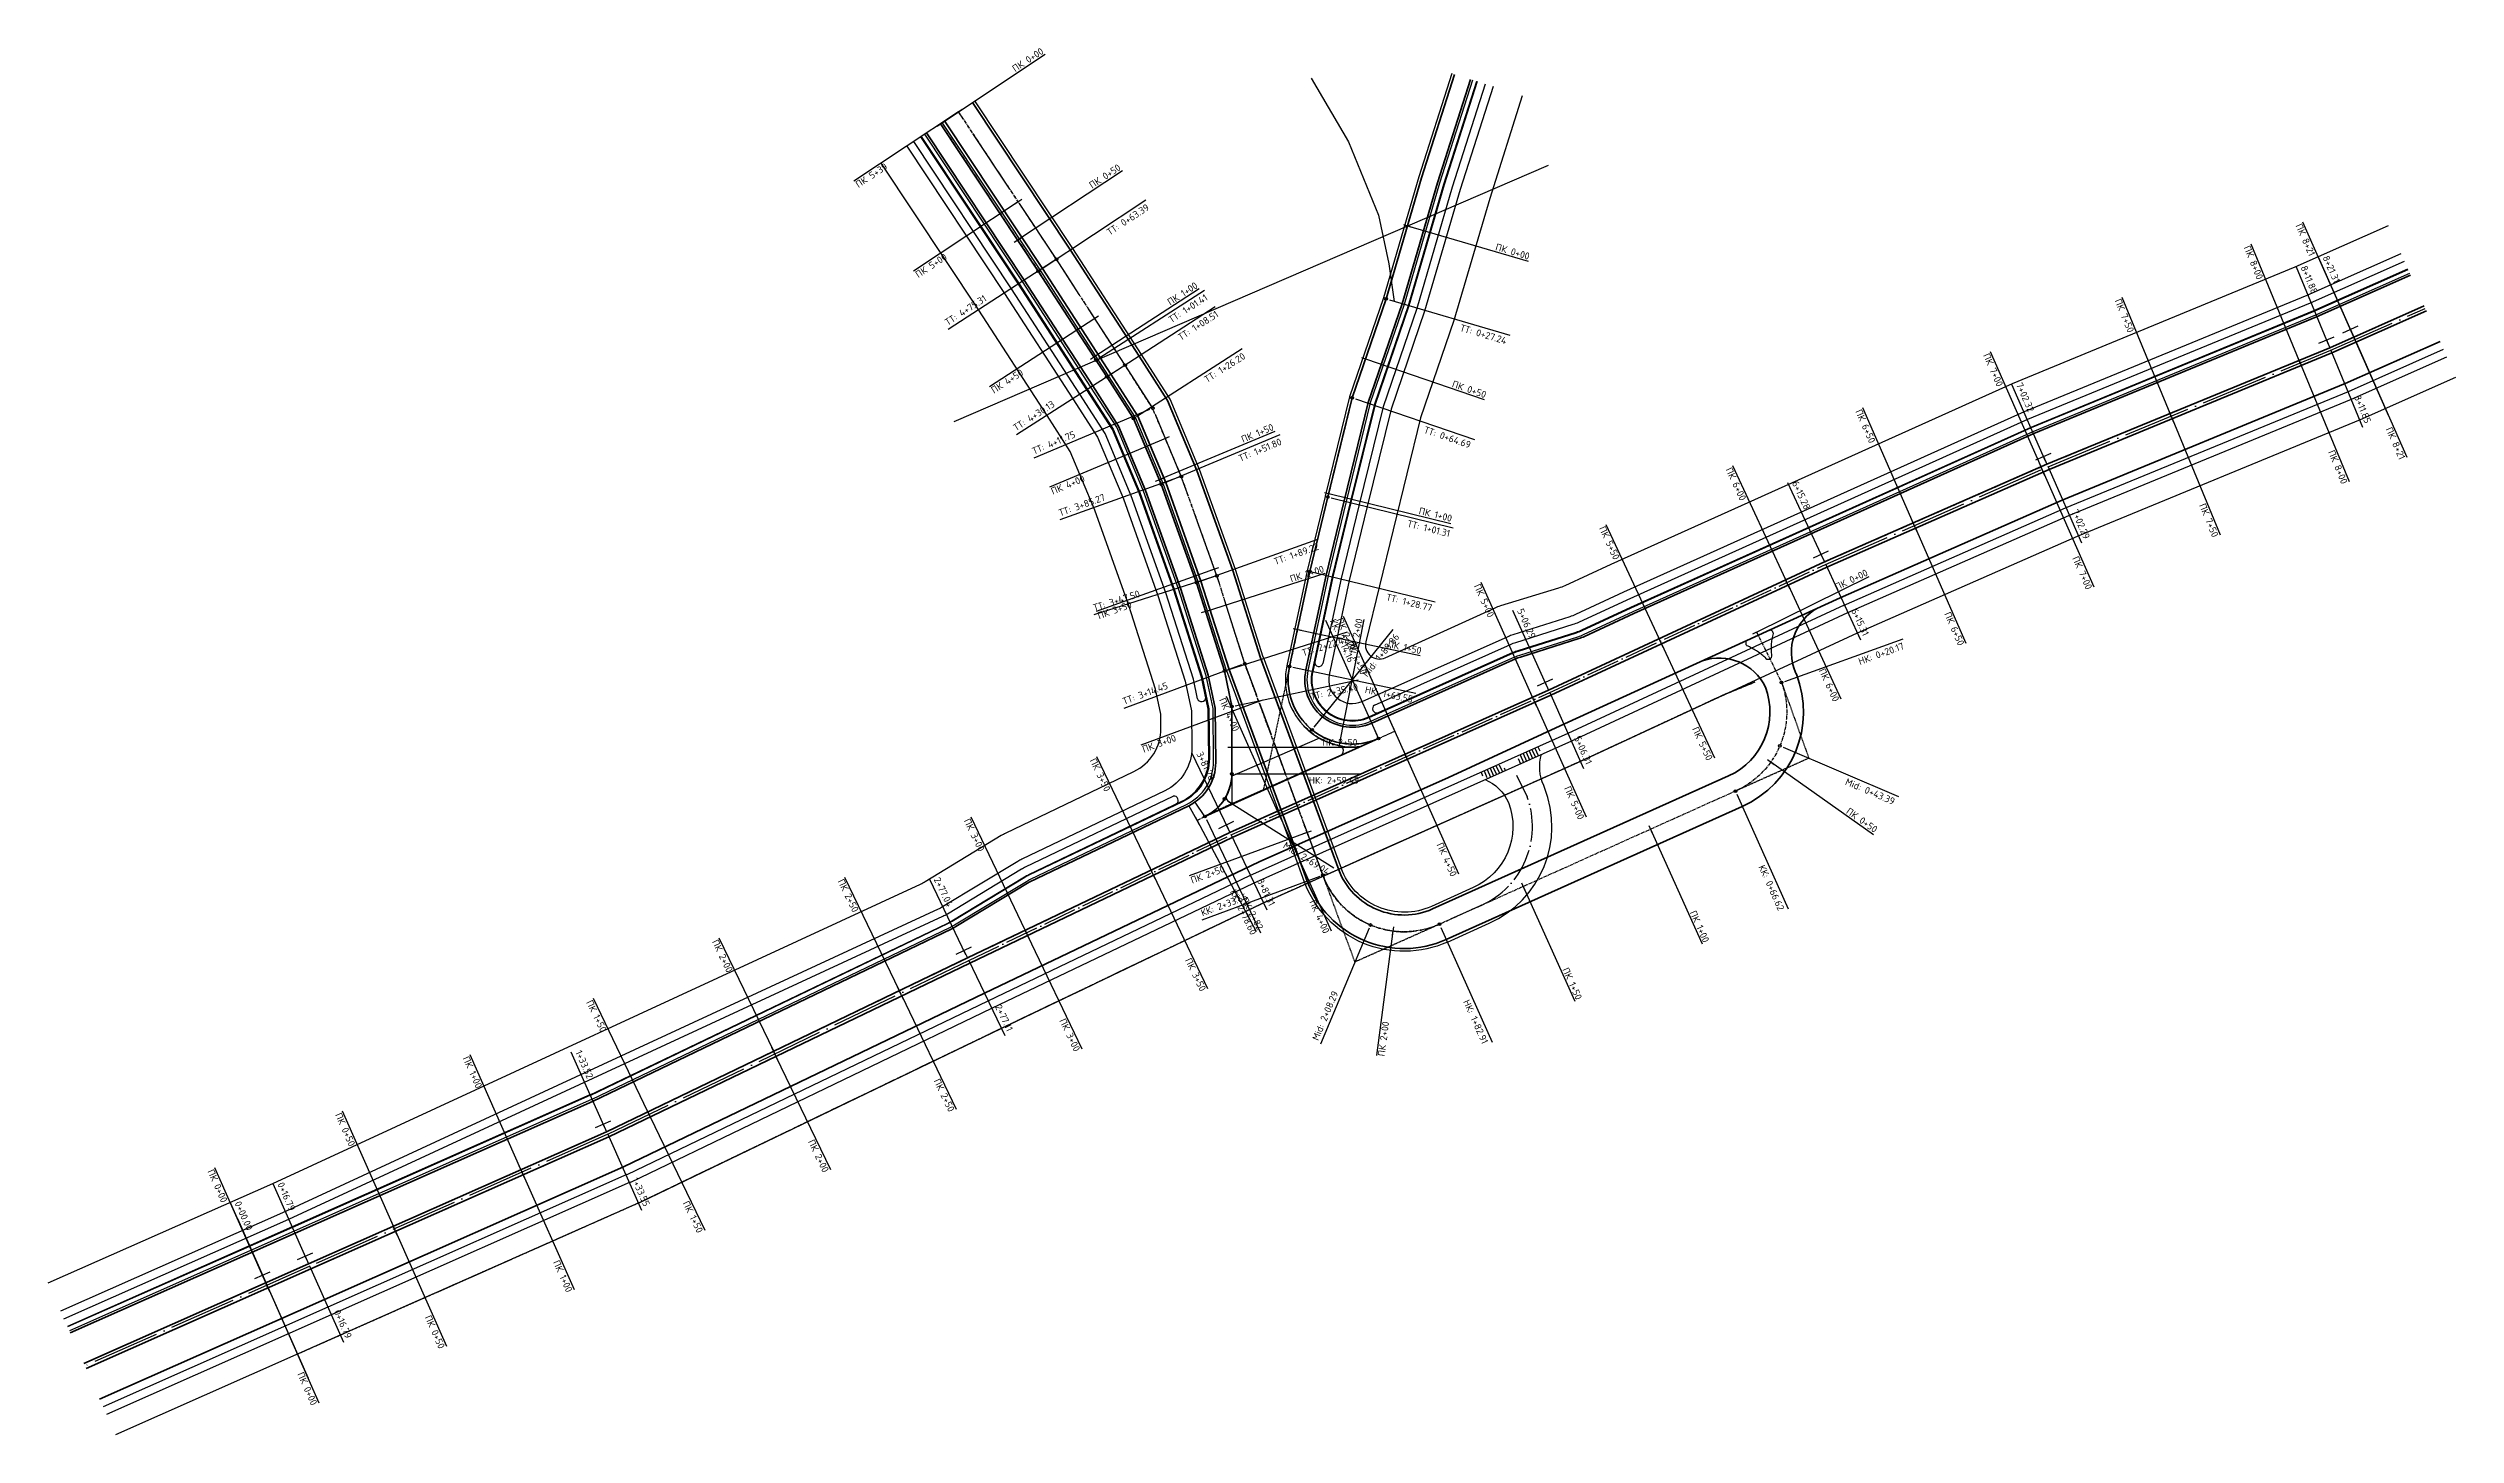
# Model space of a CAD drawing. Header units: metres. Extents: x 3784 to 6278, y 2136 to 3282.
# Drawn here: x 3784 to 4646, y 2136 to 2633 of the extents above; entities outside this region: 1.
import ezdxf

# ---------------------------------------------------------------- set-up
doc = ezdxf.new("R2010")
doc.units = ezdxf.units.M
for name, pattern in [('ACAD_ISO04W100', [30, 24, -3, 0, -3]), ('CENTER', [2, 1.25, -0.25, 0.25, -0.25]), ('DASHED2', [0.375, 0.25, -0.125]), ('HIDDEN', [0.375, 0.25, -0.125])]:
    doc.linetypes.add(name, pattern=pattern)
for name, color, linetype in [('C-ROAD-CORR', 5, 'Continuous'), ('C-ROAD-CURV', 5, 'Continuous'), ('C-ROAD-LINE', 1, 'Continuous'), ('C-ROAD-PROF-BAND', 9, 'Continuous'), ('C-ROAD-TEXT', 11, 'Continuous'), ('C-TINN-BNDY', 110, 'Continuous'), ('дорога', 7, 'Continuous'), ('Трасса съезд на бров.просп-C-ROAD', 7, 'Continuous'), ('Трасса съезд на бров.просп-C-ROAD-TEXT', 11, 'Continuous'), ('Трасса съезд на будивельныкив-C-ROAD', 7, 'Continuous'), ('Трасса съезд на будивельныкив-C-ROAD-TEXT', 11, 'Continuous'), ('Трасса_Броварський проспект_1-C-ROAD-TEXT', 1, 'Continuous'), ('Трасса_Броварський проспект_2-C-ROAD-TEXT', 11, 'Continuous'), ('Трасса_естакада-C-ROAD', 7, 'Continuous'), ('Трасса_естакада-C-ROAD-TEXT', 11, 'Continuous')]:
    doc.layers.add(name, color=color, linetype=linetype)
doc.styles.get("Standard").update_dxf_attribs({"font": 'arial.ttf'})
doc.styles.add('СПДС', font='isocpeur.ttf')

msp = doc.modelspace()

# ---------------------------------------------------------------- texts
at = {"layer": 'C-ROAD-PROF-BAND', "color": 1, "linetype": 'Continuous', "lineweight": -3, "insert": (6277.74, 3019.19), "char_height": 2.5, "attachment_point": 5, "rotation": 89.99998}
msp.add_mtext('{\\fISOCPEUR|b0|i0|c204|p34;}', dxfattribs=at)
at = {"layer": 'C-ROAD-TEXT', "color": 11, "linetype": 'Continuous', "lineweight": -3, "char_height": 2.5, "style": 'СПДС'}
for s, insert, attachment_point, rotation in [('8+11.88', (4590.68, 2554.31), 7, 292.39995), ('8+21.31', (4598.56, 2557.84), 7, 293.89378), ('7+02.32', (4488.74, 2512.31), 7, 293.70068), ('8+11.85', (4613.85, 2498.15), 9, 292.39997), ('6+15.28', (4408.44, 2477.08), 7, 294.89567), ('7+02.29', (4513.13, 2456.67), 9, 293.70041), ('5+06.29', (4309.99, 2431.37), 7, 294.07025), ('6+15.31', (4434.01, 2421.98), 9, 294.89569), ('3+81.28', (4195.1, 2380.07), 7, 295.57695), ('5+06.31', (4334.78, 2375.91), 9, 294.07027), ('2+77.04', (4101.02, 2335.05), 7, 295.70314), ('3+81.31', (4221.3, 2325.26), 9, 295.57697), ('2+77.11', (4127.37, 2280.31), 9, 295.70296), ('1+33.52', (3972.6, 2273.17), 7, 293.89354), ('0+16.79', (3865.86, 2225.89), 7, 293.89378), ('1+33.55', (3997.23, 2217.64), 9, 293.8938), ('0+00.00', (3850.52, 2219.09), 7, 293.89378), ('0+16.79', (3890.47, 2170.34), 9, 293.8938)]:
    msp.add_mtext(s, dxfattribs=dict(at, insert=insert, attachment_point=attachment_point, rotation=rotation))
at = {"layer": 'Трасса съезд на бров.просп-C-ROAD-TEXT', "color": 200, "linetype": 'Continuous', "lineweight": -3, "char_height": 2.5, "style": 'СПДС'}
for s, insert, attachment_point, rotation in [('ПК{\\fISOCPEUR|b0|i0|c204|p34; }0+00', (4140.73, 2631.06), 9, 33.5671), ('ПК{\\fISOCPEUR|b0|i0|c204|p34; }0+50', (4168.37, 2589.4), 9, 33.5671), ('ТТ: 0+63.39', (4177.19, 2577.23), 3, 33.5671), ('ПК{\\fISOCPEUR|b0|i0|c204|p34; }1+00', (4195.96, 2547.11), 9, 32.94152), ('ТТ: 1+01.41', (4198.13, 2544.9), 3, 32.94152), ('ТТ: 1+08.51', (4201.99, 2538.94), 3, 32.94152), ('ТТ: 1+26.20', (4211.65, 2523.91), 3, 32.72039), ('ТТ: 1+51.80', (4225.06, 2493.2), 3, 22.75245), ('ПК{\\fISOCPEUR|b0|i0|c204|p34; }1+50', (4223.16, 2496.11), 9, 22.75245), ('ТТ: 1+89.22', (4238.5, 2455.66), 3, 19.6887), ('ПК{\\fISOCPEUR|b0|i0|c204|p34; }2+00', (4241.16, 2445.2), 9, 17.64481), ('ТТ: 2+22.42', (4249.05, 2422.47), 3, 17.64481), ('ТТ: 2+35.40', (4252.78, 2405.31), 3, 11.8844), ('ПК{\\fISOCPEUR|b0|i0|c204|p34; }2+50', (4252.89, 2382.9), 9, 359.9824), ('НК: 2+59.49', (4253.52, 2371.79), 3, 359.9824), ('Mid: 2+69.04', (4243.27, 2338.59), 3, 327.77967), ('КК: 2+78.60', (4216.91, 2315.96), 3, 295.57695), ('ПК{\\fISOCPEUR|b0|i0|c204|p34; }2+82', (4217.09, 2316.65), 9, 298.13625)]:
    msp.add_mtext(s, dxfattribs=dict(at, insert=insert, attachment_point=attachment_point, rotation=rotation))
at = {"layer": 'Трасса съезд на будивельныкив-C-ROAD-TEXT', "color": 24, "linetype": 'Continuous', "lineweight": -3, "char_height": 2.5, "style": 'СПДС'}
for s, insert, attachment_point, rotation in [('ПК{\\fISOCPEUR|b0|i0|c204|p34; }0+00', (4314.13, 2556.97), 9, 343.63751), ('ТТ: 0+27.24', (4306.59, 2529.1), 3, 343.63751), ('ПК{\\fISOCPEUR|b0|i0|c204|p34; }0+50', (4298.49, 2507.39), 9, 341.09548), ('ТТ: 0+64.69', (4293.8, 2491.76), 3, 341.09548), ('ПК{\\fISOCPEUR|b0|i0|c204|p34; }1+00', (4286.41, 2463.08), 9, 346.2198), ('ТТ: 1+01.31', (4286.32, 2460.08), 3, 346.2198), ('ТТ: 1+28.77', (4279.86, 2433.48), 3, 346.33483), ('КК: 2+14.16', (4242.85, 2427.66), 7, 294.07025), ('ПК{\\fISOCPEUR|b0|i0|c204|p34; }2+21', (4247.46, 2429.04), 1, 294.07023), ('ПК{\\fISOCPEUR|b0|i0|c204|p34; }2+00', (4254.84, 2428.22), 9, 78.78395), ('Mid: 1+88.86', (4266.15, 2423.43), 3, 51.03161), ('ПК{\\fISOCPEUR|b0|i0|c204|p34; }1+50', (4275.49, 2415.72), 9, 347.99297), ('НК: 1+63.55', (4272.95, 2400.74), 3, 347.99297)]:
    msp.add_mtext(s, dxfattribs=dict(at, insert=insert, attachment_point=attachment_point, rotation=rotation))
at = {"layer": 'Трасса_Броварський проспект_1-C-ROAD-TEXT', "color": 1, "linetype": 'Continuous', "lineweight": -3, "char_height": 2.5, "attachment_point": 1, "style": 'СПДС'}
for s, insert, rotation in [('ПК{\\fISOCPEUR|b0|i0|c204|p34; }8+00', (4572.6, 2562.4), 292.39995), ('ПК{\\fISOCPEUR|b0|i0|c204|p34; }8+21', (4591.13, 2570.28), 293.89378), ('ПК{\\fISOCPEUR|b0|i0|c204|p34; }7+50', (4526.37, 2543.35), 292.39995), ('ПК{\\fISOCPEUR|b0|i0|c204|p34; }7+00', (4479.23, 2523.84), 293.70068), ('ПК{\\fISOCPEUR|b0|i0|c204|p34; }6+50', (4433.45, 2503.74), 293.70068), ('ПК{\\fISOCPEUR|b0|i0|c204|p34; }6+00', (4386.94, 2482.95), 294.89567), ('ПК{\\fISOCPEUR|b0|i0|c204|p34; }5+50', (4341.59, 2461.91), 294.89567), ('ПК{\\fISOCPEUR|b0|i0|c204|p34; }5+00', (4296.79, 2441.21), 294.07025), ('ПК{\\fISOCPEUR|b0|i0|c204|p34; }4+00', (4205.48, 2400.43), 294.07025), ('ПК{\\fISOCPEUR|b0|i0|c204|p34; }3+50', (4159.11, 2378.78), 295.57695), ('ПК{\\fISOCPEUR|b0|i0|c204|p34; }3+00', (4114.01, 2357.19), 295.57695), ('ПК{\\fISOCPEUR|b0|i0|c204|p34; }2+50', (4068.84, 2335.51), 295.70314), ('ПК{\\fISOCPEUR|b0|i0|c204|p34; }2+00', (4023.79, 2313.83), 295.70314), ('ПК{\\fISOCPEUR|b0|i0|c204|p34; }1+50', (3978.74, 2292.14), 295.70314), ('ПК{\\fISOCPEUR|b0|i0|c204|p34; }1+00', (3934.52, 2272.03), 293.89354), ('ПК{\\fISOCPEUR|b0|i0|c204|p34; }0+50', (3888.81, 2251.77), 293.89354), ('ПК{\\fISOCPEUR|b0|i0|c204|p34; }0+00', (3843.09, 2231.52), 293.89378)]:
    msp.add_mtext(s, dxfattribs=dict(at, insert=insert, rotation=rotation))
at = {"layer": 'Трасса_Броварський проспект_1-C-ROAD-TEXT', "color": 24, "linetype": 'Continuous', "lineweight": -3, "insert": (4251.13, 2420.82), "char_height": 2.5, "attachment_point": 1, "rotation": 294.07025, "style": 'СПДС'}
msp.add_mtext('ПК{\\fISOCPEUR|b0|i0|c204|p34; }4+50', dxfattribs=at)
at = {"layer": 'Трасса_Броварський проспект_2-C-ROAD-TEXT', "color": 1, "linetype": 'Continuous', "lineweight": -3, "char_height": 2.5, "attachment_point": 3, "style": 'СПДС'}
for s, insert, rotation in [('ПК{\\fISOCPEUR|b0|i0|c204|p34; }8+21', (4628.4, 2486.16), 293.8938), ('ПК{\\fISOCPEUR|b0|i0|c204|p34; }8+00', (4607.71, 2477.36), 292.39997), ('ПК{\\fISOCPEUR|b0|i0|c204|p34; }7+50', (4561.48, 2458.31), 292.39997), ('ПК{\\fISOCPEUR|b0|i0|c204|p34; }7+00', (4516.22, 2439.6), 293.70041), ('ПК{\\fISOCPEUR|b0|i0|c204|p34; }6+50', (4470.43, 2419.5), 293.70041), ('ПК{\\fISOCPEUR|b0|i0|c204|p34; }6+00', (4425.64, 2399.49), 294.89569), ('ПК{\\fISOCPEUR|b0|i0|c204|p34; }5+50', (4380.29, 2378.44), 294.89569), ('ПК{\\fISOCPEUR|b0|i0|c204|p34; }5+00', (4334.3, 2357.21), 294.07027), ('ПК{\\fISOCPEUR|b0|i0|c204|p34; }4+50', (4288.65, 2336.82), 294.07027), ('ПК{\\fISOCPEUR|b0|i0|c204|p34; }4+00', (4243, 2316.43), 294.07027), ('ПК{\\fISOCPEUR|b0|i0|c204|p34; }3+50', (4198.77, 2295.77), 295.57697), ('ПК{\\fISOCPEUR|b0|i0|c204|p34; }3+00', (4153.67, 2274.19), 295.57697), ('ПК{\\fISOCPEUR|b0|i0|c204|p34; }2+50', (4108.69, 2252.59), 295.70296), ('ПК{\\fISOCPEUR|b0|i0|c204|p34; }2+00', (4063.63, 2230.9), 295.70296), ('ПК{\\fISOCPEUR|b0|i0|c204|p34; }1+50', (4018.58, 2209.22), 295.70296), ('ПК{\\fISOCPEUR|b0|i0|c204|p34; }1+00', (3971.79, 2187.91), 293.8938), ('ПК{\\fISOCPEUR|b0|i0|c204|p34; }0+50', (3926.07, 2167.66), 293.8938), ('ПК{\\fISOCPEUR|b0|i0|c204|p34; }0+00', (3880.36, 2147.41), 293.8938)]:
    msp.add_mtext(s, dxfattribs=dict(at, insert=insert, rotation=rotation))
at = {"layer": 'Трасса_естакада-C-ROAD-TEXT', "color": 30, "linetype": 'Continuous', "lineweight": -3, "char_height": 2.5, "style": 'СПДС'}
for s, insert, attachment_point, rotation in [('ПК{\\fISOCPEUR|b0|i0|c204|p34; }5+39', (4072.75, 2584.74), 1, 33.5671), ('ПК{\\fISOCPEUR|b0|i0|c204|p34; }5+00', (4094.17, 2552.46), 1, 33.5671), ('ТТ: 4+75.31', (4106.14, 2533.32), 7, 32.94152), ('ПК{\\fISOCPEUR|b0|i0|c204|p34; }4+50', (4121.31, 2511.06), 1, 32.94152), ('ТТ: 4+30.13', (4130.61, 2495.55), 7, 32.72039), ('ТТ: 4+11.75', (4137.03, 2487.2), 7, 22.75245), ('ПК{\\fISOCPEUR|b0|i0|c204|p34; }4+00', (4142.78, 2475.11), 1, 22.75245), ('ТТ: 3+85.27', (4146.45, 2465.08), 7, 19.6887), ('ПК{\\fISOCPEUR|b0|i0|c204|p34; }0+00', (4436.01, 2444.04), 9, 26.30517), ('ТТ: 3+47.50', (4158.69, 2431.08), 7, 17.63198), ('ПК{\\fISOCPEUR|b0|i0|c204|p34; }3+50', (4159.47, 2430.55), 1, 19.6887), ('НК: 0+20.17', (4448.13, 2419.98), 3, 19.81513), ('ТТ: 3+14.45', (4169.33, 2397.57), 7, 20.27967), ('ПК{\\fISOCPEUR|b0|i0|c204|p34; }3+00', (4175.49, 2382.71), 1, 20.27967), ('Mid: 0+43.39', (4445.74, 2364), 3, 336.9721), ('ПК{\\fISOCPEUR|b0|i0|c204|p34; }0+50', (4438.04, 2351.59), 9, 324.7891), ('ПК{\\fISOCPEUR|b0|i0|c204|p34; }2+50', (4192.82, 2335.81), 1, 20.27967), ('КК: 0+66.62', (4405.93, 2324.59), 3, 294.12906), ('КК: 2+33.66', (4197.34, 2321.79), 7, 20.27967), ('ПК{\\fISOCPEUR|b0|i0|c204|p34; }1+00', (4376.78, 2312.16), 9, 294.21776), ('ПК{\\fISOCPEUR|b0|i0|c204|p34; }1+50', (4331.18, 2291.65), 9, 294.21776), ('Mid: 2+08.29', (4238.84, 2277.1), 7, 67.17496), ('НК: 1+82.91', (4299.83, 2276.87), 3, 294.07025), ('ПК{\\fISOCPEUR|b0|i0|c204|p34; }2+00', (4260.16, 2271.88), 1, 82.49051)]:
    msp.add_mtext(s, dxfattribs=dict(at, insert=insert, attachment_point=attachment_point, rotation=rotation))

# ---------------------------------------------------------------- blocks, each defined once
blk = doc.blocks.new('НачКонКруговой')
for points in [[(-1.5, 1.5), (1.5, 1.5)], [(0, 1.5), (0, 0)]]:
    blk.add_lwpolyline(points)
blk = doc.blocks.new('AeccTickCircle')
blk.add_circle((0, 0), 1)

# ---------------------------------------------------------------- linework, layer by layer
for points in [[(4260.43, 2385.55), (4257.99, 2391.03)], [(4198.23, 2357.6), (4194.69, 2362.77)]]:
    msp.add_lwpolyline(points)
at = {"layer": 'C-ROAD-CORR', "color": 5, "linetype": 'Continuous', "lineweight": -3}
msp.add_polyline3d([(4395.27, 2405.69, 100.21), (4383.37, 2400.82, 100.31), (4383.13, 2400.7, 100.21), (4384.51, 2401.35, 100.17), (4385.23, 2401.68, 100.16), (4382.63, 2400.47, 100.19), (4379.9, 2399.21, 100.21), (4380.96, 2399.7, 100.19), (4382.63, 2400.47, 100.18), (4379.97, 2399.24, 100.19), (4375.96, 2397.38, 100.15), (4366.89, 2393.17, 100.11), (4363.6, 2391.64, 100.09), (4357.82, 2388.96, 100.06), (4348.75, 2384.75, 100.01), (4345.46, 2383.22, 100), (4339.68, 2380.54, 99.97), (4333.17, 2377.52, 99.93), (4333.14, 2377.5, 99.93), (4333.13, 2377.5, 99.93), (4332.95, 2377.41, 99.93), (4332.94, 2377.41, 99.93), (4330.64, 2376.39, 99.92), (4327.18, 2374.84, 99.9), (4321.51, 2372.31, 99.86), (4320.8, 2371.99, 99.86), (4318.05, 2370.76, 99.85), (4318.03, 2370.75, 99.85), (4313.48, 2368.72, 99.87), (4312.38, 2368.23, 99.88), (4308.92, 2366.68, 99.93), (4304.35, 2364.64, 100.03), (4303.25, 2364.15, 100.06), (4301.86, 2363.53, 100.1), (4294.12, 2360.07, 100.35), (4291.36, 2358.84, 100.43), (4290.49, 2358.45, 100.46), (4284.83, 2355.92, 100.64), (4275.69, 2351.84, 100.93), (4272.23, 2350.29, 101.05), (4266.56, 2347.76, 101.23), (4257.43, 2343.68, 101.52), (4253.97, 2342.14, 101.64), (4248.3, 2339.61, 101.82), (4239.17, 2335.53, 102.11), (4235.71, 2333.98, 102.23), (4230.04, 2331.45, 102.41), (4223.4, 2328.48, 102.62), (4221.24, 2327.52, 102.71), (4219.26, 2326.63, 102.77), (4218.96, 2326.5, 102.78), (4218.07, 2326.07, 102.81), (4212.19, 2323.26, 103), (4205.42, 2320.02, 103.23), (4204.54, 2319.6, 103.26), (4203.17, 2318.94, 103.31), (4200.03, 2317.44, 103.43), (4195.66, 2315.34, 103.64), (4194.15, 2314.62, 103.72), (4185.13, 2310.31, 104.2), (4181.99, 2308.8, 104.36), (4176.11, 2305.99, 104.67), (4167.09, 2301.67, 105.15), (4163.95, 2300.17, 105.32), (4158.07, 2297.35, 105.63), (4151.82, 2294.36, 105.96), (4150.42, 2293.69, 106.03), (4149.05, 2293.04, 106.1), (4145.91, 2291.53, 106.26), (4141.4, 2289.38, 106.48), (4140.03, 2288.72, 106.54), (4136.89, 2287.22, 106.69), (4132.38, 2285.06, 106.89), (4131.01, 2284.4, 106.95), (4127.87, 2282.9, 107.08), (4125.28, 2281.66, 107.18), (4125.3, 2281.67, 107.18), (4125.29, 2281.67, 107.18), (4125.29, 2281.67, 107.18), (4123.42, 2280.77, 107.26), (4122.03, 2280.1, 107.31), (4118.92, 2278.6, 107.43), (4114.41, 2276.43, 107.59), (4113.02, 2275.76, 107.63), (4109.91, 2274.26, 107.74), (4105.4, 2272.09, 107.88), (4104.01, 2271.42, 107.92), (4100.9, 2269.92, 108.01), (4096.39, 2267.76, 108.13), (4095, 2267.08, 108.16), (4091.89, 2265.59, 108.24), (4087.38, 2263.42, 108.34), (4085.99, 2262.75, 108.36), (4082.88, 2261.25, 108.43), (4078.37, 2259.08, 108.5), (4076.98, 2258.41, 108.53), (4073.87, 2256.91, 108.57), (4069.36, 2254.74, 108.63), (4067.97, 2254.07, 108.65), (4064.86, 2252.58, 108.68), (4063.71, 2252.02, 108.69), (4058.96, 2249.74, 108.74), (4055.84, 2248.24, 108.77), (4049.95, 2245.4, 108.82), (4040.94, 2241.06, 108.91), (4037.82, 2239.56, 108.94), (4031.93, 2236.73, 108.99), (4023.12, 2232.49, 109.07), (4022.91, 2232.39, 109.08), (4019.8, 2230.89, 109.1), (4015.3, 2228.72, 109.13), (4013.9, 2228.05, 109.14), (4010.79, 2226.55, 109.15), (4006.29, 2224.38, 109.16), (4004.89, 2223.71, 109.16), (4004.14, 2223.35, 109.16), (4001.78, 2222.22, 109.16), (3997.28, 2220.05, 109.15), (3996, 2219.43, 109.15), (3996, 2219.43, 109.15), (3995.59, 2219.25, 109.15), (3995.48, 2219.2, 109.15), (3995.22, 2219.09, 109.15), (3991.97, 2217.65, 109.13), (3987.4, 2215.62, 109.1), (3986.34, 2215.15, 109.09), (3982.83, 2213.6, 109.06), (3978.26, 2211.57, 109.01), (3977.19, 2211.1, 109), (3973.69, 2209.55, 108.95), (3969.12, 2207.52, 108.88), (3968.05, 2207.05, 108.86), (3964.55, 2205.49, 108.8), (3961.84, 2204.29, 108.75), (3958.91, 2203, 108.69), (3950.13, 2199.11, 108.51), (3949.77, 2198.94, 108.51), (3946.26, 2197.39, 108.43), (3941.69, 2195.37, 108.33), (3940.62, 2194.89, 108.3), (3937.12, 2193.34, 108.21), (3932.55, 2191.31, 108.09), (3931.48, 2190.84, 108.06), (3927.98, 2189.29, 107.95), (3923.4, 2187.26, 107.81), (3922.34, 2186.79, 107.77), (3918.83, 2185.24, 107.66), (3914.26, 2183.21, 107.49), (3913.2, 2182.74, 107.45), (3909.69, 2181.19, 107.32), (3905.12, 2179.16, 107.13), (3904.05, 2178.69, 107.09), (3903.54, 2178.46, 107.07), (3894.91, 2174.64, 106.7), (3891.41, 2173.08, 106.55), (3888.47, 2171.78, 106.43), (3885.77, 2170.58, 106.31), (3876.62, 2166.53, 105.93), (3873.12, 2164.98, 105.78)], dxfattribs=at)
at = {"layer": 'C-ROAD-CORR', "color": 160, "linetype": 'HIDDEN', "lineweight": -3}
msp.add_polyline3d([(4395.27, 2405.69, 100.16), (4383.37, 2400.82, 100.26), (4383.13, 2400.7, 100.16), (4384.51, 2401.35, 100.12), (4385.23, 2401.68, 100.11), (4382.63, 2400.47, 100.14), (4379.9, 2399.21, 100.16), (4380.96, 2399.7, 100.14), (4382.63, 2400.47, 100.13), (4379.97, 2399.24, 100.14), (4375.96, 2397.38, 100.1), (4366.89, 2393.17, 100.06), (4363.6, 2391.64, 100.04), (4357.82, 2388.96, 100.01), (4348.75, 2384.75, 99.96), (4345.46, 2383.22, 99.95), (4339.68, 2380.54, 99.92), (4333.17, 2377.52, 99.88), (4333.14, 2377.5, 99.88), (4333.13, 2377.5, 99.88), (4332.95, 2377.41, 99.88), (4332.94, 2377.41, 99.88), (4330.64, 2376.39, 99.87), (4327.18, 2374.84, 99.85), (4321.51, 2372.31, 99.81), (4320.8, 2371.99, 99.81), (4318.05, 2370.76, 99.8), (4318.03, 2370.75, 99.8), (4313.48, 2368.72, 99.82), (4312.38, 2368.23, 99.83), (4308.92, 2366.68, 99.88), (4304.35, 2364.64, 99.98), (4303.25, 2364.15, 100.01), (4301.86, 2363.53, 100.05), (4294.12, 2360.07, 100.3), (4291.36, 2358.84, 100.38), (4290.49, 2358.45, 100.41), (4284.83, 2355.92, 100.59), (4275.69, 2351.84, 100.88), (4272.23, 2350.29, 101), (4266.56, 2347.76, 101.18), (4257.43, 2343.68, 101.47), (4253.97, 2342.14, 101.59), (4248.3, 2339.61, 101.77), (4239.17, 2335.53, 102.06), (4235.71, 2333.98, 102.18), (4230.04, 2331.45, 102.36), (4223.4, 2328.48, 102.57), (4221.24, 2327.52, 102.66), (4219.26, 2326.63, 102.72), (4218.96, 2326.5, 102.73), (4218.07, 2326.07, 102.76), (4212.19, 2323.26, 102.95), (4205.42, 2320.02, 103.18), (4204.54, 2319.6, 103.21), (4203.17, 2318.94, 103.26), (4200.03, 2317.44, 103.38), (4195.66, 2315.34, 103.59), (4194.15, 2314.62, 103.67), (4185.13, 2310.31, 104.15), (4181.99, 2308.8, 104.31), (4176.11, 2305.99, 104.62), (4167.09, 2301.67, 105.1), (4163.95, 2300.17, 105.27), (4158.07, 2297.35, 105.58), (4151.82, 2294.36, 105.91), (4150.42, 2293.69, 105.98), (4149.05, 2293.04, 106.05), (4145.91, 2291.53, 106.21), (4141.4, 2289.38, 106.43), (4140.03, 2288.72, 106.49), (4136.89, 2287.22, 106.64), (4132.38, 2285.06, 106.84), (4131.01, 2284.4, 106.9), (4127.87, 2282.9, 107.03), (4125.28, 2281.66, 107.13), (4125.3, 2281.67, 107.13), (4125.29, 2281.67, 107.13), (4125.29, 2281.67, 107.13), (4123.42, 2280.77, 107.21), (4122.03, 2280.1, 107.26), (4118.92, 2278.6, 107.38), (4114.41, 2276.43, 107.54), (4113.02, 2275.76, 107.58), (4109.91, 2274.26, 107.69), (4105.4, 2272.09, 107.83), (4104.01, 2271.42, 107.87), (4100.9, 2269.92, 107.96), (4096.39, 2267.76, 108.08), (4095, 2267.08, 108.11), (4091.89, 2265.59, 108.19), (4087.38, 2263.42, 108.29), (4085.99, 2262.75, 108.31), (4082.88, 2261.25, 108.38), (4078.37, 2259.08, 108.45), (4076.98, 2258.41, 108.48), (4073.87, 2256.91, 108.52), (4069.36, 2254.74, 108.58), (4067.97, 2254.07, 108.6), (4064.86, 2252.58, 108.63), (4063.71, 2252.02, 108.64), (4058.96, 2249.74, 108.69), (4055.84, 2248.24, 108.72), (4049.95, 2245.4, 108.77), (4040.94, 2241.06, 108.86), (4037.82, 2239.56, 108.89), (4031.93, 2236.73, 108.94), (4023.12, 2232.49, 109.02), (4022.91, 2232.39, 109.03), (4019.8, 2230.89, 109.05), (4015.3, 2228.72, 109.08), (4013.9, 2228.05, 109.09), (4010.79, 2226.55, 109.1), (4006.29, 2224.38, 109.11), (4004.89, 2223.71, 109.11), (4004.14, 2223.35, 109.11), (4001.78, 2222.22, 109.11), (3997.28, 2220.05, 109.1), (3996, 2219.43, 109.1), (3996, 2219.43, 109.1), (3995.59, 2219.25, 109.1), (3995.48, 2219.2, 109.1), (3995.22, 2219.09, 109.1), (3991.97, 2217.65, 109.08), (3987.4, 2215.62, 109.05), (3986.34, 2215.15, 109.04), (3982.83, 2213.6, 109.01), (3978.26, 2211.57, 108.96), (3977.19, 2211.1, 108.95), (3973.69, 2209.55, 108.9), (3969.12, 2207.52, 108.83), (3968.05, 2207.05, 108.81), (3964.55, 2205.49, 108.75), (3961.84, 2204.29, 108.7), (3958.91, 2203, 108.64), (3950.13, 2199.11, 108.46), (3949.77, 2198.94, 108.46), (3946.26, 2197.39, 108.38), (3941.69, 2195.37, 108.28), (3940.62, 2194.89, 108.25), (3937.12, 2193.34, 108.16), (3932.55, 2191.31, 108.04), (3931.48, 2190.84, 108.01), (3927.98, 2189.29, 107.9), (3923.4, 2187.26, 107.76), (3922.34, 2186.79, 107.72), (3918.83, 2185.24, 107.61), (3914.26, 2183.21, 107.44), (3913.2, 2182.74, 107.4), (3909.69, 2181.19, 107.27), (3905.12, 2179.16, 107.08), (3904.05, 2178.69, 107.04), (3903.54, 2178.46, 107.02), (3894.91, 2174.64, 106.65), (3891.41, 2173.08, 106.5), (3888.47, 2171.78, 106.38), (3885.77, 2170.58, 106.26), (3876.62, 2166.53, 105.88), (3873.12, 2164.98, 105.73)], dxfattribs=at)
at = {"layer": 'C-ROAD-CURV', "color": 5, "linetype": 'CENTER', "lineweight": 30, "flags": 128}
for points in [[(4228.55, 2411.33, 0.613265), (4260.43, 2385.55)], [(4404.83, 2405.57, -0.392329), (4388.3, 2366.69)], [(4207.89, 2372.92, -0.288661), (4198.23, 2357.6)], [(4282.24, 2318.99, -0.433726), (4240.52, 2336.54)]]:
    msp.add_lwpolyline(points, format="xyb", dxfattribs=at)
at = {"layer": 'C-ROAD-LINE', "color": 200, "linetype": 'CENTER', "lineweight": 30, "flags": 128}
for points in [[(4103.51, 2605.76), (4138.55, 2552.94), (4159.23, 2521.03), (4163.09, 2515.07), (4172.66, 2500.19), (4182.55, 2476.59), (4195.16, 2441.35), (4205.23, 2409.71), (4207.9, 2397.02), (4207.89, 2372.92)], [(4198.23, 2357.6), (4195.43, 2356.1)]]:
    msp.add_lwpolyline(points, dxfattribs=at)
at = {"layer": 'C-ROAD-LINE', "color": 30, "linetype": 'CENTER', "lineweight": 30, "flags": 128}
for points in [[(4240.52, 2336.54), (4212.52, 2412.33), (4202.51, 2443.83), (4189.78, 2479.39), (4179.54, 2503.81), (4169.61, 2519.27), (4145.04, 2557.19), (4109.97, 2610.04)], [(4395.89, 2423.65), (4404.83, 2405.57)], [(4388.3, 2366.69), (4282.24, 2318.99)]]:
    msp.add_lwpolyline(points, dxfattribs=at)
at = {"layer": 'C-ROAD-LINE', "color": 24, "linetype": 'CENTER', "lineweight": 30, "flags": 128}
for points in [[(4270.81, 2569.17), (4263.13, 2543.03), (4251, 2507.61), (4242.28, 2472.04), (4235.79, 2445.35), (4228.55, 2411.33)], [(4260.43, 2385.55), (4266.27, 2388.16)]]:
    msp.add_lwpolyline(points, dxfattribs=at)
at = {"layer": 'C-ROAD-LINE', "color": 1, "linetype": 'CENTER', "lineweight": 30, "flags": 128}
for points in [[(3861.78, 2190.58), (3877.12, 2197.38), (3983.86, 2244.66), (4113.18, 2306.91), (4207.2, 2351.91), (4321.34, 2402.9), (4420.2, 2448.78), (4499.9, 2483.77), (4601.19, 2525.51), (4609.82, 2529.34)], [(3862.59, 2188.75), (3877.94, 2195.55), (3984.7, 2242.85), (4114.05, 2305.11), (4208.04, 2350.1), (4322.17, 2401.08), (4421.04, 2446.96), (4500.69, 2481.92), (4601.98, 2523.68), (4610.63, 2527.51)]]:
    msp.add_lwpolyline(points, dxfattribs=at)
at = {"layer": 'C-ROAD-TEXT', "color": 11, "linetype": 'Continuous', "lineweight": -3}
for p, q in [((4600.72, 2526.67), (4589.29, 2554.41)), ((4609.31, 2530.48), (4597.16, 2557.91)), ((4601.5, 2524.83), (4612.94, 2497.1)), ((4499.4, 2484.91), (4487.34, 2512.38)), ((4419.68, 2449.91), (4407.05, 2477.12)), ((4500.18, 2483.07), (4512.24, 2455.6)), ((4420.52, 2448.1), (4433.15, 2420.89)), ((4320.83, 2404.04), (4308.6, 2431.43)), ((4321.66, 2402.22), (4333.9, 2374.83)), ((4206.66, 2353.04), (4193.71, 2380.1)), ((4207.5, 2351.22), (4220.45, 2324.16)), ((4112.64, 2308.04), (4099.63, 2335.07)), ((4113.5, 2306.23), (4126.52, 2279.2)), ((3983.35, 2245.81), (3971.2, 2273.23)), ((3984.19, 2243.99), (3996.34, 2216.56)), ((3876.62, 2198.52), (3864.47, 2225.95)), ((3861.27, 2191.72), (3849.12, 2219.15)), ((3877.43, 2196.69), (3889.58, 2169.27))]:
    msp.add_line(p, q, dxfattribs=at)
at = {"layer": 'C-TINN-BNDY'}
msp.add_polyline3d([(4195.43, 2356.1, 102.81), (4192.53, 2361.52, 102.69), (4194.09, 2362.38, 102.63)], dxfattribs=at)
at = {"layer": 'дорога'}
for points in [[(4286.69, 2623.72), (4274.9, 2586.67), (4262.18, 2543.34), (4250.04, 2507.89), (4241.31, 2472.28)], [(4236.29, 2622.12), (4249.72, 2599.28), (4260.41, 2572.97), (4264.11, 2555.6), (4265.99, 2542.12)], [(4294.08, 2621.37), (4282.31, 2584.4), (4269.57, 2540.99), (4257.49, 2505.71), (4248.84, 2470.43)], [(4295.51, 2620.92), (4283.75, 2583.96), (4271, 2540.53), (4258.93, 2505.28), (4250.29, 2470.08)], [(4295.75, 2620.84), (4283.99, 2583.89), (4271.24, 2540.46), (4259.17, 2505.21), (4250.53, 2470.02)], [(4298.61, 2619.93), (4286.86, 2583.01), (4274.1, 2539.55), (4262.05, 2504.37), (4253.45, 2469.3)], [(4301.46, 2619.02), (4289.73, 2582.13), (4276.96, 2538.64), (4264.93, 2503.52), (4256.36, 2468.59)], [(4195.57, 2399.76), (4194.09, 2406.78), (4184.27, 2437.67), (4171.83, 2472.43), (4162.44, 2494.82), (4153.43, 2508.84), (4128.94, 2546.64), (4093.92, 2599.4)], [(4108.46, 2499.13), (4321.27, 2590.94)], [(4596.99, 2558.3), (4622.31, 2501.13)], [(4427.05, 2433.22), (4506.56, 2468.12), (4607.88, 2509.88), (4641.93, 2524.97)], [(4428.62, 2430.64), (4507.73, 2465.36), (4609.06, 2507.12), (4643.14, 2522.22)], [(4431.99, 2423.38), (4510.87, 2458), (4612.2, 2499.77), (4646.38, 2514.91)], [(4120.55, 2291.59), (4214.34, 2336.48), (4328.39, 2387.43), (4427.36, 2433.36)], [(4121.84, 2288.88), (4215.6, 2333.76), (4329.63, 2384.7), (4428.62, 2430.64)], [(4125.29, 2281.67), (4218.96, 2326.5), (4332.95, 2377.41), (4431.99, 2423.38)], [(4205.95, 2409.9), (4230.2, 2344.29)], [(4309.85, 2372.44), (4313.73, 2364.6)], [(3991.23, 2229.34), (4120.55, 2291.59)], [(3992.53, 2226.64), (4121.85, 2288.89)], [(3996, 2219.43), (4125.29, 2281.67)], [(3977.82, 2257.85), (3871.25, 2210.64), (3790.71, 2174.96)], [(3977.93, 2257.62), (3871.35, 2210.41), (3790.81, 2174.73)], [(3978.53, 2256.25), (3871.96, 2209.04), (3791.42, 2173.36)], [(3991.14, 2229.31), (3884.01, 2181.84), (3803.47, 2146.15)], [(3992.36, 2226.56), (3885.23, 2179.09), (3804.68, 2143.41)], [(3996, 2219.43), (3888.47, 2171.78), (3807.92, 2136.1)], [(3851.61, 2213.54), (3876.93, 2156.37)]]:
    msp.add_lwpolyline(points, dxfattribs=at)
at = {"layer": 'дорога', "lineweight": 35}
for points in [[(4287.65, 2623.42), (4275.86, 2586.37), (4263.13, 2543.03), (4251, 2507.61), (4242.28, 2472.04)], [(4293.36, 2621.6), (4281.6, 2584.62), (4268.85, 2541.22), (4256.77, 2505.92), (4248.11, 2470.61)], [(4420.22, 2448.79), (4499.9, 2483.77), (4601.19, 2525.51), (4635.04, 2540.51)], [(4421.04, 2446.96), (4500.69, 2481.92), (4601.98, 2523.68), (4635.85, 2538.68)], [(4113.18, 2306.91), (4207.2, 2351.91), (4321.34, 2402.9), (4420.2, 2448.78)], [(4114.05, 2305.11), (4208.04, 2350.1), (4322.17, 2401.08), (4421.04, 2446.96)], [(3983.86, 2244.66), (4113.18, 2306.91)], [(3984.7, 2242.85), (4114.05, 2305.11)], [(3983.86, 2244.66), (3877.12, 2197.38), (3796.58, 2161.7)], [(3984.7, 2242.85), (3877.94, 2195.55), (3797.39, 2159.87)]]:
    msp.add_lwpolyline(points, dxfattribs=at)
at = {"layer": 'дорога', "ltscale": 0.5}
for points in [[(4219.1, 2414.71), (4209.14, 2446.07), (4196.31, 2481.93), (4185.76, 2507.08), (4175.49, 2523.07), (4150.89, 2561.03), (4115.8, 2613.92)], [(4205.95, 2409.9), (4195.87, 2441.59), (4183.25, 2476.86), (4173.32, 2500.54), (4163.72, 2515.48), (4139.18, 2553.36), (4104.13, 2606.18)], [(4348.36, 2438.04), (4491.87, 2502.63), (4593.14, 2544.37), (4626.74, 2559.25)], [(4349.49, 2435.25), (4493.05, 2499.87), (4594.31, 2541.61), (4627.95, 2556.51)], [(4350.82, 2432.56), (4494.22, 2497.11), (4595.49, 2538.85), (4629.17, 2553.77)], [(4350.93, 2432.34), (4494.32, 2496.88), (4595.59, 2538.62), (4629.27, 2553.54)], [(4351.62, 2431.01), (4494.91, 2495.5), (4596.18, 2537.24), (4629.88, 2552.17)], [(4253.45, 2469.32), (4247, 2442.8), (4240.53, 2412.36)]]:
    msp.add_lwpolyline(points, dxfattribs=at)
at = {"layer": 'дорога'}
for points in [[(4311.95, 2615.69), (4300.25, 2578.91), (4287.44, 2535.31), (4275.5, 2500.43), (4275.5, 2500.43), (4255.88, 2420.16, 0.626315), (4262.82, 2414.42), (4302.16, 2432.36, -0.032586), (4304.23, 2433.14), (4325.08, 2439.53, 0.034282), (4327.25, 2440.37), (4343.73, 2448.01), (4487.57, 2512.75), (4588.81, 2554.48), (4622.28, 2569.31)], [(4091.42, 2597.74), (4126.43, 2544.99), (4150.91, 2507.21), (4159.77, 2493.42), (4169.03, 2471.34), (4181.42, 2436.71), (4191.19, 2406.01), (4193.41, 2395.44), (4193.54, 2382.3, -0.291365), (4183.88, 2366.8), (4132.68, 2342.29, 0.024301), (4131.23, 2341.51), (4104.28, 2325.22, -0.027527), (4102.63, 2324.35), (3868.82, 2216.12), (3788.28, 2180.44)], [(4096.63, 2601.2), (4131.65, 2548.42), (4156.16, 2510.6), (4165.33, 2496.34), (4174.86, 2473.6), (4187.34, 2438.71), (4197.24, 2407.61), (4199.66, 2396.12), (4199.83, 2378.38, -0.291365), (4190.17, 2362.88), (4135.21, 2336.57, 0.024591), (4133.74, 2335.78), (4107.71, 2320.01, -0.02431), (4106.26, 2319.22), (3977.86, 2257.59)], [(3978.51, 2256.24), (4107.1, 2317.99, 0.024423), (4108.56, 2318.78), (4134.26, 2334.36, -0.024736), (4135.73, 2335.16), (4191.68, 2361.94, 0.291364), (4201.34, 2377.44), (4201.15, 2396.28), (4198.69, 2407.99), (4188.77, 2439.19), (4176.26, 2474.15), (4166.66, 2497.04), (4157.42, 2511.41), (4132.91, 2549.24), (4097.88, 2602.03)], [(3783.82, 2190.5), (3864.37, 2226.18), (4096.33, 2333.37, 0.028386), (4098.03, 2334.28), (4125.28, 2350.85, -0.025003), (4126.78, 2351.66), (4172.81, 2373.7, 0.291364), (4182.47, 2389.2), (4182.42, 2394.24), (4180.54, 2403.21), (4171, 2433.19), (4158.77, 2467.36), (4150, 2488.28), (4141.67, 2501.25), (4117.23, 2538.96), (4082.26, 2591.66)], [(4241.31, 2472.27), (4234.82, 2445.58), (4227.58, 2411.54, 0.517684), (4254.17, 2382.75, 0.517684)], [(3789.49, 2177.7), (3870.04, 2213.38), (4104.32, 2321.87, 0.027559), (4105.98, 2322.75), (4132.51, 2338.8, -0.024374), (4133.97, 2339.58), (4186.87, 2364.9)]]:
    msp.add_lwpolyline(points, format="xyb", dxfattribs=at)
at = {"layer": 'дорога', "lineweight": 35, "ltscale": 0.5}
msp.add_lwpolyline([(4198.23, 2357.6), (4198.23, 2357.6, 0.288661), (4207.89, 2372.92), (4207.9, 2397.02), (4205.23, 2409.71), (4195.16, 2441.35), (4182.55, 2476.59), (4172.66, 2500.19), (4163.09, 2515.07), (4138.55, 2552.94), (4103.51, 2605.76)], format="xyb", dxfattribs=at)
for points in [[(4206.89, 2410.25), (4196.82, 2441.91), (4184.19, 2477.22), (4174.21, 2501.01), (4164.56, 2516.02), (4140.02, 2553.9), (4104.96, 2606.73)], [(4218.15, 2414.41), (4208.19, 2445.75), (4195.38, 2481.57), (4184.87, 2506.61), (4174.65, 2522.53), (4150.05, 2560.48), (4114.96, 2613.36)]]:
    msp.add_lwpolyline(points, dxfattribs=at)
at = {"layer": 'дорога', "linetype": 'ACAD_ISO04W100'}
for points in [[(4212.52, 2412.33), (4202.51, 2443.83), (4189.78, 2479.4), (4179.54, 2503.81), (4169.61, 2519.28), (4145.04, 2557.19), (4109.96, 2610.05)], [(4420.62, 2447.87), (4500.29, 2482.85), (4601.59, 2524.6), (4635.45, 2539.6)], [(3984.29, 2243.76), (4113.61, 2306.01)], [(3984.29, 2243.76), (3877.53, 2196.47), (3796.98, 2160.78)]]:
    msp.add_lwpolyline(points, dxfattribs=at)
at = {"layer": 'дорога', "ltscale": 0.5}
for points in [[(3977.75, 2257.82), (4106.11, 2319.43, 0.02432), (4107.57, 2320.21), (4133.65, 2336.02, -0.024595), (4135.12, 2336.81), (4189.92, 2363.04, 0.291365), (4199.58, 2378.54), (4199.41, 2396.09), (4197, 2407.54), (4187.11, 2438.63), (4174.63, 2473.51), (4165.1, 2496.22), (4155.95, 2510.47), (4131.45, 2548.28), (4096.42, 2601.06)], [(4248.84, 2470.44), (4242.37, 2443.85), (4235.16, 2409.93, 0.613265), (4257.68, 2391.71), (4309.24, 2414.74, -0.028577), (4311.06, 2415.43), (4331.88, 2422, 0.032203), (4333.92, 2422.79), (4351.62, 2431.01)], [(4250.29, 2470.09), (4243.84, 2443.52), (4236.62, 2409.62, 0.613265), (4257.07, 2393.08), (4308.79, 2416.17, -0.028534), (4310.6, 2416.86), (4331.33, 2423.4, 0.032203), (4333.37, 2424.19), (4350.99, 2432.37)], [(4250.54, 2470.03), (4244.08, 2443.46), (4236.87, 2409.56, 0.613265), (4256.97, 2393.31), (4308.65, 2416.4, -0.028699), (4310.48, 2417.09), (4331.24, 2423.63, 0.032304), (4333.29, 2424.43), (4350.82, 2432.56)], [(4256.37, 2468.61), (4249.93, 2442.13), (4242.74, 2408.32, 0.613265), (4254.52, 2398.79), (4306.85, 2422.12, -0.02853), (4308.67, 2422.81), (4329.07, 2429.24, 0.032304), (4331.11, 2430.03), (4348.36, 2438.04)], [(4258.94, 2397.48), (4307.75, 2419.26, -0.028614), (4309.57, 2419.95), (4330.15, 2426.44, 0.032304), (4332.2, 2427.23), (4349.49, 2435.25)]]:
    msp.add_lwpolyline(points, format="xyb", dxfattribs=at)
at = {"layer": 'дорога', "lineweight": 35}
for points in [[(4098.51, 2602.44), (4133.54, 2549.65), (4158.05, 2511.82), (4167.32, 2497.39), (4176.96, 2474.42), (4189.48, 2439.43), (4199.42, 2408.18), (4201.9, 2396.36), (4202.09, 2376.97, -0.291364), (4192.43, 2361.47), (4135.22, 2334.09)], [(4242.28, 2472.04), (4235.79, 2445.35), (4228.55, 2411.33, 0.613265), (4260.43, 2385.55)]]:
    msp.add_lwpolyline(points, format="xyb", dxfattribs=at)
at = {"layer": 'дорога', "color": 1, "lineweight": 18}
msp.add_lwpolyline([(4270.81, 2569.17), (4270.81, 2569.17), (4263.13, 2543.03), (4251, 2507.61), (4242.28, 2472.04), (4235.79, 2445.35), (4228.55, 2411.33, 0.613265), (4260.43, 2385.55), (4266.27, 2388.16)], format="xyb", dxfattribs=at)
at = {"layer": 'дорога', "color": 7, "lineweight": 35, "ltscale": 0.5}
for points in [[(4351.94, 2430.33), (4495.2, 2494.81), (4596.48, 2536.55), (4630.18, 2551.48)], [(4218.15, 2414.41), (4246.19, 2338.5)]]:
    msp.add_lwpolyline(points, dxfattribs=at)
at = {"layer": 'дорога', "color": 7, "lineweight": 35}
for points in [[(4425.85, 2435.97), (4505.38, 2470.88), (4606.7, 2512.64), (4640.71, 2527.71)], [(4327.09, 2390.82), (4425.85, 2435.97)], [(4206.89, 2410.25), (4231.14, 2344.64)], [(4285.47, 2371.59), (4327.09, 2390.82)], [(4198.23, 2357.6), (4260.43, 2385.55)], [(4385.84, 2372.17), (4279.79, 2324.47)], [(4119.25, 2294.3), (4217.67, 2341.3), (4285.47, 2371.59)], [(4284.69, 2313.51), (4390.74, 2361.21)], [(3989.93, 2232.05), (4119.25, 2294.3)], [(3978.84, 2255.56), (3872.26, 2208.35), (3791.72, 2172.67)], [(3989.93, 2232.05), (3882.8, 2184.58), (3802.25, 2148.9)]]:
    msp.add_lwpolyline(points, dxfattribs=at)
at = {"layer": 'дорога', "color": 7, "lineweight": 35, "ltscale": 0.5}
msp.add_lwpolyline([(4248.11, 2470.62), (4241.64, 2444.02), (4234.42, 2410.08, 0.613265), (4257.99, 2391.03), (4309.47, 2414.02, -0.028598), (4311.28, 2414.71), (4332.15, 2421.3, 0.032203), (4334.19, 2422.09), (4351.94, 2430.33)], format="xyb", dxfattribs=at)
at = {"layer": 'дорога', "linetype": 'ACAD_ISO04W100', "ltscale": 0.5}
for points in [[(4113.61, 2306.01), (4207.62, 2351), (4321.76, 2401.99), (4420.62, 2447.87)], [(4212.52, 2412.33), (4240.52, 2336.55)], [(4297.2, 2325.72), (4282.24, 2318.99)]]:
    msp.add_lwpolyline(points, dxfattribs=at)
at = {"layer": 'дорога', "color": 7, "lineweight": 35}
for points in [[(4390.74, 2361.21), (4390.75, 2361.22, 0.400173), (4410.12, 2408.55, 0.006151), (4409.82, 2409.2, -0.390498), (4417.93, 2432.35)], [(4376.47, 2413.39, -0.377381), (4399.02, 2403.97), (4399.02, 2403.97, -0.397627), (4385.84, 2372.17)], [(4284.69, 2313.51, -0.433726), (4234.89, 2334.47), (4231.14, 2344.64)], [(4279.79, 2324.47), (4279.79, 2324.47, -0.431919), (4246.19, 2338.5, -0.351814)], [(4135.22, 2334.09), (4108.99, 2318.16, -0.024491), (4107.53, 2317.37), (3978.84, 2255.56)]]:
    msp.add_lwpolyline(points, format="xyb", dxfattribs=at)
at = {"layer": 'дорога', "color": 244, "linetype": 'ACAD_ISO04W100', "ltscale": 0.5, "true_color": 0x991b1e}
msp.add_lwpolyline([(4392.4, 2418.77, -0.077018), (4398.87, 2414.61, -0.092506)], format="xyb", dxfattribs=at)
at = {"layer": 'дорога', "color": 244, "ltscale": 0.5, "true_color": 0x991b1e}
msp.add_lwpolyline([(4401.32, 2415.48, -0.096747), (4401.89, 2423.13)], format="xyb", dxfattribs=at)
at = {"layer": 'дорога', "color": 2}
msp.add_lwpolyline([(4219.08, 2414.76), (4247.06, 2339.05)], dxfattribs=at)
at = {"layer": 'дорога', "color": 244, "true_color": 0x991b1e}
for points in [[(4206.02, 2365.11), (4207.3, 2368.48), (4207.67, 2370.21), (4207.84, 2371.59), (4207.89, 2374.32), (4207.89, 2378.83), (4207.9, 2388.23)], [(4239.3, 2385.61), (4207.87, 2372.08)], [(4312.02, 2368.07), (4312.1, 2368.11)], [(4294.34, 2332.11), (4279.38, 2325.38)], [(4285.1, 2312.6), (4300.05, 2319.33)]]:
    msp.add_lwpolyline(points, dxfattribs=at)
at = {"layer": 'дорога', "color": 5}
for points in [[(4313.27, 2380.68), (4314.5, 2377.94)], [(4314.34, 2381.15), (4315.57, 2378.41)], [(4315.41, 2381.63), (4316.63, 2378.89)], [(4316.48, 2382.11), (4317.66, 2379.45)], [(4317.55, 2382.58), (4318.18, 2381.16)], [(4297.16, 2373.48), (4297.73, 2372.21)], [(4298.23, 2373.96), (4299.28, 2371.61)], [(4299.3, 2374.43), (4300.52, 2371.69)], [(4300.37, 2374.91), (4301.59, 2372.17)], [(4301.44, 2375.39), (4302.66, 2372.65)], [(4302.5, 2375.86), (4303.73, 2373.12)], [(4303.68, 2376.11), (4304.79, 2373.6)], [(4305.44, 2375.02), (4305.86, 2374.08)], [(4310.49, 2378.31), (4311.3, 2376.51)], [(4311.14, 2379.72), (4312.36, 2376.98)], [(4312.21, 2380.2), (4313.43, 2377.46)]]:
    msp.add_lwpolyline(points, dxfattribs=at)
at = {"layer": 'дорога', "color": 244, "true_color": 0x991b1e}
for points in [[(4246.45, 2379.3), (4209.25, 2362.69, -0.653911), (4206.02, 2365.11)], [(4300.05, 2319.33), (4300.06, 2319.33, 0.400307), (4319.94, 2367.96, 0.006298), (4319.64, 2368.65, -0.181502), (4318.81, 2379.86, -0.181502)], [(4298.58, 2370.83, -0.190381), (4307, 2362.62, -0.397289), (4294.34, 2332.11)], [(4285.1, 2312.6, -0.433726), (4233.95, 2334.12), (4230.2, 2344.29)], [(4279.39, 2325.38), (4279.39, 2325.38, -0.434718), (4247.06, 2339.05, -0.431919)]]:
    msp.add_lwpolyline(points, format="xyb", dxfattribs=at)
at = {"layer": 'дорога', "linetype": 'ACAD_ISO04W100', "ltscale": 0.5}
for points in [[(4297.19, 2325.72), (4297.2, 2325.72, 0.392329), (4313.73, 2364.6, 0.392329)], [(4282.24, 2318.99), (4282.24, 2318.99, -0.433726), (4240.52, 2336.55), (4236.76, 2346.72)]]:
    msp.add_lwpolyline(points, format="xyb", dxfattribs=at)
at = {"layer": 'дорога', "color": 244, "true_color": 0x991b1e}
for centre, radius, start, end in [((4400.64, 2423.12), 1.24, 0.28938, 107.53123), ((4393.23, 2419.7), 1.24, 120.42493, 228.3108), ((4400.03, 2415.23), 1.32, 208.17537, 11.21837), ((4245.92, 2381.15), 1.92, 285.83727, 86.68881)]:
    msp.add_arc(centre, radius, start, end, dxfattribs=at)
at = {"layer": 'дорога'}
for centre, radius, start, end in [((4239.1, 2412.82), 1.51, 171.67904, 342.07319), ((4197, 2400.28), 1.53, 199.52236, 358.94192), ((4259.81, 2396.22), 1.52, 124.65018, 284.87922), ((4187.16, 2363.41), 1.53, 301.56209, 100.98165)]:
    msp.add_arc(centre, radius, start, end, dxfattribs=at)
at = {"layer": 'дорога', "color": 244, "true_color": 0x991b1e}
msp.add_open_spline([(4246.03, 2383.07), (4245.89, 2383.09), (4243.97, 2383.56), (4240.76, 2384.74), (4236.99, 2386.88), (4234.79, 2388.95), (4233.63, 2390.04)], degree=3, knots=[5.127795, 5.127795, 5.127795, 5.127795, 7.201145, 11.05802, 15.364858, 20.094512, 20.094512, 20.094512, 20.094512], dxfattribs=at)
at = {"layer": 'Трасса съезд на бров.просп-C-ROAD', "color": 254, "linetype": 'DASHED2', "lineweight": -3}
for p, q in [((4207.89, 2372.92), (4207.89, 2362.22)), ((4207.89, 2362.22), (4198.23, 2357.6))]:
    msp.add_line(p, q, dxfattribs=at)
at = {"layer": 'Трасса съезд на бров.просп-C-ROAD-TEXT', "color": 200, "linetype": 'Continuous', "lineweight": -3}
for p, q in [((4103.51, 2605.76), (4141, 2630.64)), ((4131.15, 2564.1), (4168.65, 2588.98)), ((4139.6, 2553.64), (4177.09, 2578.52)), ((4158.46, 2522.22), (4196.23, 2546.69)), ((4160.28, 2521.71), (4198.05, 2546.18)), ((4164.14, 2515.75), (4201.91, 2540.22)), ((4173.71, 2500.87), (4211.57, 2525.19)), ((4181.86, 2478.25), (4223.36, 2495.65)), ((4183.71, 2477.07), (4225.2, 2494.48)), ((4196.34, 2441.77), (4238.71, 2456.93)), ((4198.43, 2431.08), (4241.31, 2444.72)), ((4206.42, 2410.09), (4249.3, 2423.73)), ((4209.12, 2397.27), (4253.16, 2406.54)), ((4207.89, 2382.41), (4252.89, 2382.4)), ((4209.14, 2372.92), (4254.14, 2372.91)), ((4195.43, 2356.1), (4216.65, 2316.42)), ((4198.77, 2356.47), (4218.2, 2315.88)), ((4206.33, 2363.2), (4244.4, 2339.21))]:
    msp.add_line(p, q, dxfattribs=at)
at = {"layer": 'Трасса съезд на бров.просп-C-ROAD-TEXT', "color": 200, "linetype": 'Continuous', "lineweight": 30}
for p, q in [((4102.26, 2604.93), (4104.76, 2606.59)), ((4129.9, 2563.27), (4132.4, 2564.93)), ((4157.2, 2521.4), (4159.72, 2523.03)), ((4180.48, 2477.67), (4183.24, 2478.83)), ((4197, 2430.63), (4199.86, 2431.54)), ((4206.39, 2382.41), (4209.39, 2382.41)), ((4194.73, 2357.42), (4196.14, 2354.78))]:
    msp.add_line(p, q, dxfattribs=at)
at = {"layer": 'Трасса съезд на будивельныкив-C-ROAD', "color": 254, "linetype": 'DASHED2', "lineweight": -3}
for p, q in [((4228.55, 2411.33), (4219.15, 2367.11)), ((4219.15, 2367.11), (4260.43, 2385.55))]:
    msp.add_line(p, q, dxfattribs=at)
at = {"layer": 'Трасса съезд на будивельныкив-C-ROAD-TEXT', "color": 24, "linetype": 'Continuous', "lineweight": 30}
for p, q in [((4269.37, 2569.59), (4272.25, 2568.75)), ((4254.34, 2521.99), (4257.18, 2521.02)), ((4241.13, 2473.67), (4244.05, 2472.95)), ((4229.91, 2424.9), (4232.84, 2424.28)), ((4266.89, 2386.79), (4265.66, 2389.53))]:
    msp.add_line(p, q, dxfattribs=at)
at = {"layer": 'Трасса съезд на будивельныкив-C-ROAD-TEXT', "color": 24, "linetype": 'Continuous', "lineweight": -3}
for p, q in [((4270.81, 2569.17), (4313.99, 2556.49)), ((4264.33, 2542.68), (4307.51, 2530)), ((4255.76, 2521.5), (4298.33, 2506.92)), ((4252.18, 2507.2), (4294.76, 2492.62)), ((4242.59, 2473.31), (4286.3, 2462.59)), ((4243.49, 2471.74), (4287.2, 2461.02)), ((4237.01, 2445.06), (4280.73, 2434.43)), ((4231.37, 2424.59), (4275.39, 2415.23)), ((4237.37, 2389.64), (4265.67, 2424.62)), ((4259.92, 2386.69), (4241.57, 2427.78)), ((4246.58, 2383.99), (4255.33, 2428.13)), ((4266.27, 2388.16), (4247.92, 2429.24)), ((4229.78, 2411.07), (4273.79, 2401.71))]:
    msp.add_line(p, q, dxfattribs=at)
at = {"layer": 'Трасса съезд на будивельныкив-C-ROAD-TEXT', "color": 1, "linetype": 'Continuous', "lineweight": 30}
msp.add_line((4246.29, 2382.51), (4246.87, 2385.46), dxfattribs=at)
at = {"layer": 'Трасса_Броварський проспект_1-C-ROAD-TEXT', "color": 1, "linetype": 'Continuous', "lineweight": -3}
for p, q in [((4609.82, 2529.34), (4591.59, 2570.48)), ((4590.21, 2520.99), (4573.06, 2562.59)), ((4543.98, 2501.93), (4526.84, 2543.54)), ((4497.78, 2482.83), (4479.69, 2524.04)), ((4451.99, 2462.73), (4433.91, 2503.94)), ((4406.34, 2442.35), (4387.4, 2483.16)), ((4360.99, 2421.3), (4342.04, 2462.12)), ((4315.6, 2400.33), (4297.24, 2441.42)), ((4269.94, 2379.94), (4251.59, 2421.03)), ((4224.29, 2359.55), (4205.94, 2400.63)), ((4178.99, 2338.41), (4159.56, 2379)), ((4133.88, 2316.82), (4114.46, 2357.41)), ((4088.81, 2295.18), (4069.29, 2335.73)), ((4043.76, 2273.5), (4024.24, 2314.04)), ((3998.7, 2251.81), (3979.19, 2292.36)), ((3953.21, 2231.09), (3934.98, 2272.23)), ((3907.49, 2210.83), (3889.27, 2251.98)), ((3861.78, 2190.58), (3843.55, 2231.72))]:
    msp.add_line(p, q, dxfattribs=at)
at = {"layer": 'Трасса_Броварський проспект_1-C-ROAD-TEXT', "color": 1, "linetype": 'Continuous', "lineweight": 30}
for p, q in [((4610.43, 2527.96), (4609.21, 2530.71)), ((4590.78, 2519.6), (4589.64, 2522.37)), ((4544.55, 2500.55), (4543.41, 2503.32)), ((4498.38, 2481.46), (4497.17, 2484.21)), ((4452.6, 2461.36), (4451.39, 2464.11)), ((4406.97, 2440.99), (4405.71, 2443.71)), ((4361.62, 2419.94), (4360.36, 2422.66)), ((4316.21, 2398.96), (4314.98, 2401.7)), ((4270.56, 2378.57), (4269.33, 2381.31)), ((4224.9, 2358.18), (4223.68, 2360.92)), ((4179.63, 2337.05), (4178.34, 2339.76)), ((4134.53, 2315.47), (4133.24, 2318.17)), ((4089.46, 2293.83), (4088.16, 2296.53)), ((4044.41, 2272.14), (4043.11, 2274.85)), ((3999.36, 2250.46), (3998.05, 2253.16)), ((3953.82, 2229.71), (3952.6, 2232.46)), ((3908.1, 2209.46), (3906.89, 2212.2)), ((3862.39, 2189.21), (3861.17, 2191.95))]:
    msp.add_line(p, q, dxfattribs=at)
at = {"layer": 'Трасса_Броварський проспект_2-C-ROAD-TEXT', "color": 1, "linetype": 'Continuous', "lineweight": 30}
for p, q in [((4611.24, 2526.14), (4610.02, 2528.88)), ((4591.59, 2517.77), (4590.45, 2520.55)), ((4545.37, 2498.72), (4544.22, 2501.49)), ((4499.19, 2479.63), (4497.98, 2482.38)), ((4453.41, 2459.53), (4452.2, 2462.28)), ((4407.78, 2439.16), (4406.52, 2441.88)), ((4362.43, 2418.11), (4361.17, 2420.83)), ((4317.02, 2397.13), (4315.8, 2399.87)), ((4271.37, 2376.74), (4270.14, 2379.48)), ((4225.71, 2356.35), (4224.49, 2359.09)), ((4180.44, 2335.22), (4179.15, 2337.93)), ((4135.34, 2313.64), (4134.05, 2316.34)), ((4090.27, 2292), (4088.97, 2294.7)), ((4045.22, 2270.31), (4043.92, 2273.02)), ((4000.17, 2248.63), (3998.86, 2251.33)), ((3954.63, 2227.89), (3953.41, 2230.63)), ((3908.91, 2207.63), (3907.7, 2210.38)), ((3863.2, 2187.38), (3861.98, 2190.12))]:
    msp.add_line(p, q, dxfattribs=at)
at = {"layer": 'Трасса_Броварський проспект_2-C-ROAD-TEXT', "color": 1, "linetype": 'Continuous', "lineweight": -3}
for p, q in [((4610.63, 2527.51), (4628.86, 2486.36)), ((4591.02, 2519.16), (4608.17, 2477.55)), ((4544.79, 2500.11), (4561.94, 2458.5)), ((4498.59, 2481), (4516.67, 2439.8)), ((4452.8, 2460.91), (4470.89, 2419.7)), ((4407.15, 2440.52), (4426.1, 2399.7)), ((4361.8, 2419.47), (4380.74, 2378.65)), ((4316.41, 2398.5), (4334.76, 2357.42)), ((4270.75, 2378.11), (4289.11, 2337.02)), ((4225.1, 2357.72), (4243.46, 2316.63)), ((4179.8, 2336.58), (4199.22, 2295.99)), ((4134.7, 2314.99), (4154.12, 2274.4)), ((4089.62, 2293.35), (4109.14, 2252.8)), ((4044.57, 2271.67), (4064.08, 2231.12)), ((3999.52, 2249.98), (4019.03, 2209.43)), ((3954.02, 2229.26), (3972.25, 2188.11)), ((3908.3, 2209.01), (3926.53, 2167.86)), ((3862.59, 2188.75), (3880.82, 2147.61))]:
    msp.add_line(p, q, dxfattribs=at)
at = {"layer": 'Трасса_естакада-C-ROAD', "color": 254, "linetype": 'DASHED2', "lineweight": -3}
for p, q in [((4404.83, 2405.57), (4414.59, 2378.47)), ((4414.59, 2378.47), (4388.3, 2366.69)), ((4252, 2305.48), (4240.52, 2336.54)), ((4282.24, 2318.99), (4252, 2305.48))]:
    msp.add_line(p, q, dxfattribs=at)
at = {"layer": 'Трасса_естакада-C-ROAD-TEXT', "color": 30, "linetype": 'Continuous', "lineweight": -3}
for p, q in [((4109.97, 2610.04), (4072.47, 2585.16)), ((4131.39, 2577.76), (4093.89, 2552.88)), ((4143.99, 2556.51), (4106.22, 2532.04)), ((4158.8, 2535.95), (4121.04, 2511.47)), ((4168.56, 2518.59), (4130.7, 2494.27)), ((4178.39, 2503.32), (4136.89, 2485.92)), ((4184.09, 2492.97), (4142.59, 2475.57)), ((4188.61, 2478.97), (4146.24, 2463.81)), ((4201.32, 2443.45), (4158.43, 2429.82)), ((4201.67, 2446.18), (4159.3, 2431.02)), ((4395.89, 2423.65), (4436.23, 2443.59)), ((4406, 2405.99), (4448.34, 2421.25)), ((4211.35, 2411.89), (4169.14, 2396.3)), ((4217.53, 2398.77), (4175.32, 2383.18)), ((4405.34, 2382.4), (4446.76, 2364.79)), ((4400.98, 2377.13), (4437.75, 2351.18)), ((4388.81, 2365.55), (4407.21, 2324.48)), ((4234.86, 2351.87), (4192.65, 2336.28)), ((4357.86, 2353), (4376.32, 2311.96)), ((4239.35, 2336.11), (4197.14, 2320.51)), ((4312.26, 2332.49), (4330.72, 2291.45)), ((4257.09, 2317.57), (4239.63, 2276.09)), ((4265.55, 2316.56), (4259.67, 2271.94)), ((4282.75, 2317.84), (4301.11, 2276.76))]:
    msp.add_line(p, q, dxfattribs=at)
at = {"layer": 'Трасса_естакада-C-ROAD-TEXT', "color": 30, "linetype": 'Continuous', "lineweight": 30}
for p, q in [((4111.22, 2610.87), (4108.72, 2609.21)), ((4132.64, 2578.59), (4130.14, 2576.93)), ((4160.06, 2536.76), (4157.54, 2535.13)), ((4185.47, 2493.55), (4182.7, 2492.39)), ((4203.08, 2446.68), (4200.25, 2445.67)), ((4394.54, 2422.98), (4397.23, 2424.31)), ((4218.94, 2399.29), (4216.12, 2398.25)), ((4399.76, 2377.99), (4402.21, 2376.26)), ((4236.27, 2352.39), (4233.45, 2351.35)), ((4357.25, 2354.36), (4358.48, 2351.63)), ((4311.65, 2333.85), (4312.88, 2331.12)), ((4265.75, 2318.04), (4265.35, 2315.07))]:
    msp.add_line(p, q, dxfattribs=at)

# ---------------------------------------------------------------- block references
at = {"layer": 'C-ROAD-TEXT', "color": 11, "linetype": 'Continuous', "lineweight": -3, "xscale": 2, "yscale": 2, "zscale": 2}
for p, rotation in [((4601.19, 2525.51), 22.39996733990935), ((4609.82, 2529.34), 23.89380298345833), ((4499.9, 2483.77), 23.7006957997194), ((4420.2, 2448.78), 24.8956911197644), ((4321.34, 2402.9), 24.07026711116211), ((4207.2, 2351.91), 25.57697369103298), ((4113.18, 2306.91), 25.70315908551419), ((3983.86, 2244.66), 23.89355825739934), ((3877.12, 2197.38), 23.89380298345861), ((3861.78, 2190.58), 23.89380298345861)]:
    msp.add_blockref('НачКонКруговой', p, dxfattribs=dict(at, rotation=rotation))
at = {"layer": 'Трасса съезд на бров.просп-C-ROAD-TEXT', "color": 2, "linetype": 'Continuous', "lineweight": -3}
for p, xscale, yscale, zscale, rotation in [((4138.55, 2552.94), 0.5000000000000001, 0.5000000000000001, 0.5000000000000001, 303.5671180822363), ((4159.23, 2521.03), 0.5000000000000001, 0.5000000000000001, 0.5000000000000001, 302.941543481275), ((4163.09, 2515.07), 0.5000000000000001, 0.5000000000000001, 0.5000000000000001, 302.9415434812772), ((4172.66, 2500.19), 0.5000000000000001, 0.5000000000000001, 0.5000000000000001, 302.7204084521265), ((4182.55, 2476.59), 0.5000000000000001, 0.5000000000000001, 0.5000000000000001, 292.7524701622082), ((4195.16, 2441.35), 0.5000000000000001, 0.5000000000000001, 0.5000000000000001, 289.6887162444031), ((4205.23, 2409.71), 0.5000000000000001, 0.5000000000000001, 0.5000000000000001, 287.6448285309018), ((4207.9, 2397.02), 0.5000000000000001, 0.5000000000000001, 0.5000000000000001, 281.8844193497163), ((4207.89, 2372.92), 0.5000000000000001, 0.5000000000000001, 0.5000000000000001, 269.9824149804543), ((4205.27, 2363.87), 0.5, 0.5, 0.5, 237.7796936691943), ((4198.23, 2357.6), 0.5000000000000001, 0.5000000000000001, 0.5000000000000001, 205.5769723579347)]:
    msp.add_blockref('AeccTickCircle', p, dxfattribs=dict(at, xscale=xscale, yscale=yscale, zscale=zscale, rotation=rotation))
at = {"layer": 'Трасса съезд на будивельныкив-C-ROAD-TEXT', "color": 2, "linetype": 'Continuous', "lineweight": -3}
for p, xscale, yscale, zscale, rotation in [((4263.13, 2543.03), 0.5, 0.5, 0.5, 253.6375291523295), ((4251, 2507.61), 0.5000000000000001, 0.5000000000000001, 0.5000000000000001, 251.0954994388829), ((4242.28, 2472.04), 0.5000000000000001, 0.5000000000000001, 0.5000000000000001, 256.2198188622364), ((4235.79, 2445.35), 0.5000000000000001, 0.5000000000000001, 0.5000000000000001, 256.3348455459515), ((4228.55, 2411.33), 0.5000000000000001, 0.5000000000000001, 0.5000000000000001, 257.9929849564149), ((4236.59, 2388.66), 0.5000000000000001, 0.5000000000000001, 0.5000000000000001, 321.0316260338258), ((4260.43, 2385.55), 0.5000000000000001, 0.5000000000000001, 0.5000000000000001, 24.07026711123588)]:
    msp.add_blockref('AeccTickCircle', p, dxfattribs=dict(at, xscale=xscale, yscale=yscale, zscale=zscale, rotation=rotation))
at = {"layer": 'Трасса_естакада-C-ROAD-TEXT', "color": 2, "linetype": 'Continuous', "lineweight": -3}
for p, xscale, yscale, zscale, rotation in [((4145.04, 2557.19), 0.5000000000000001, 0.5000000000000001, 0.5000000000000001, 122.9415434812748), ((4169.61, 2519.27), 0.5000000000000001, 0.5000000000000001, 0.5000000000000001, 122.7204084521294), ((4179.54, 2503.81), 0.5000000000000001, 0.5000000000000001, 0.5000000000000001, 112.7524701622063), ((4189.78, 2479.39), 0.5000000000000001, 0.5000000000000001, 0.5000000000000001, 109.6887162444046), ((4202.51, 2443.83), 0.5000000000000001, 0.5000000000000001, 0.5000000000000001, 107.6320010977821), ((4212.52, 2412.33), 0.5000000000000001, 0.5000000000000001, 0.5000000000000001, 110.2796896435511), ((4404.83, 2405.57), 0.5000000000000001, 0.5000000000000001, 0.5000000000000001, 289.8151497740008), ((4404.19, 2382.89), 0.4999999999999999, 0.4999999999999999, 0.4999999999999999, 246.9721147520887), ((4388.3, 2366.69), 0.5, 0.5, 0.5, 204.1290797301765), ((4240.52, 2336.54), 0.5000000000000001, 0.5000000000000001, 0.5000000000000001, 110.2796896435505), ((4257.58, 2318.72), 0.5000000000000002, 0.5000000000000002, 0.5000000000000002, 157.1749783773817), ((4282.24, 2318.99), 0.5000000000000001, 0.5000000000000001, 0.5000000000000001, 204.0702671112133)]:
    msp.add_blockref('AeccTickCircle', p, dxfattribs=dict(at, xscale=xscale, yscale=yscale, zscale=zscale, rotation=rotation))

msp.set_redraw_order([(e.dxf.handle, doc.entitydb.next_handle()) for e in msp.query("TEXT MTEXT ATTDEF DIMENSION ARC_DIMENSION")])  # texts and dimensions are drawn at this point

doc.saveas('drawing.dxf')
